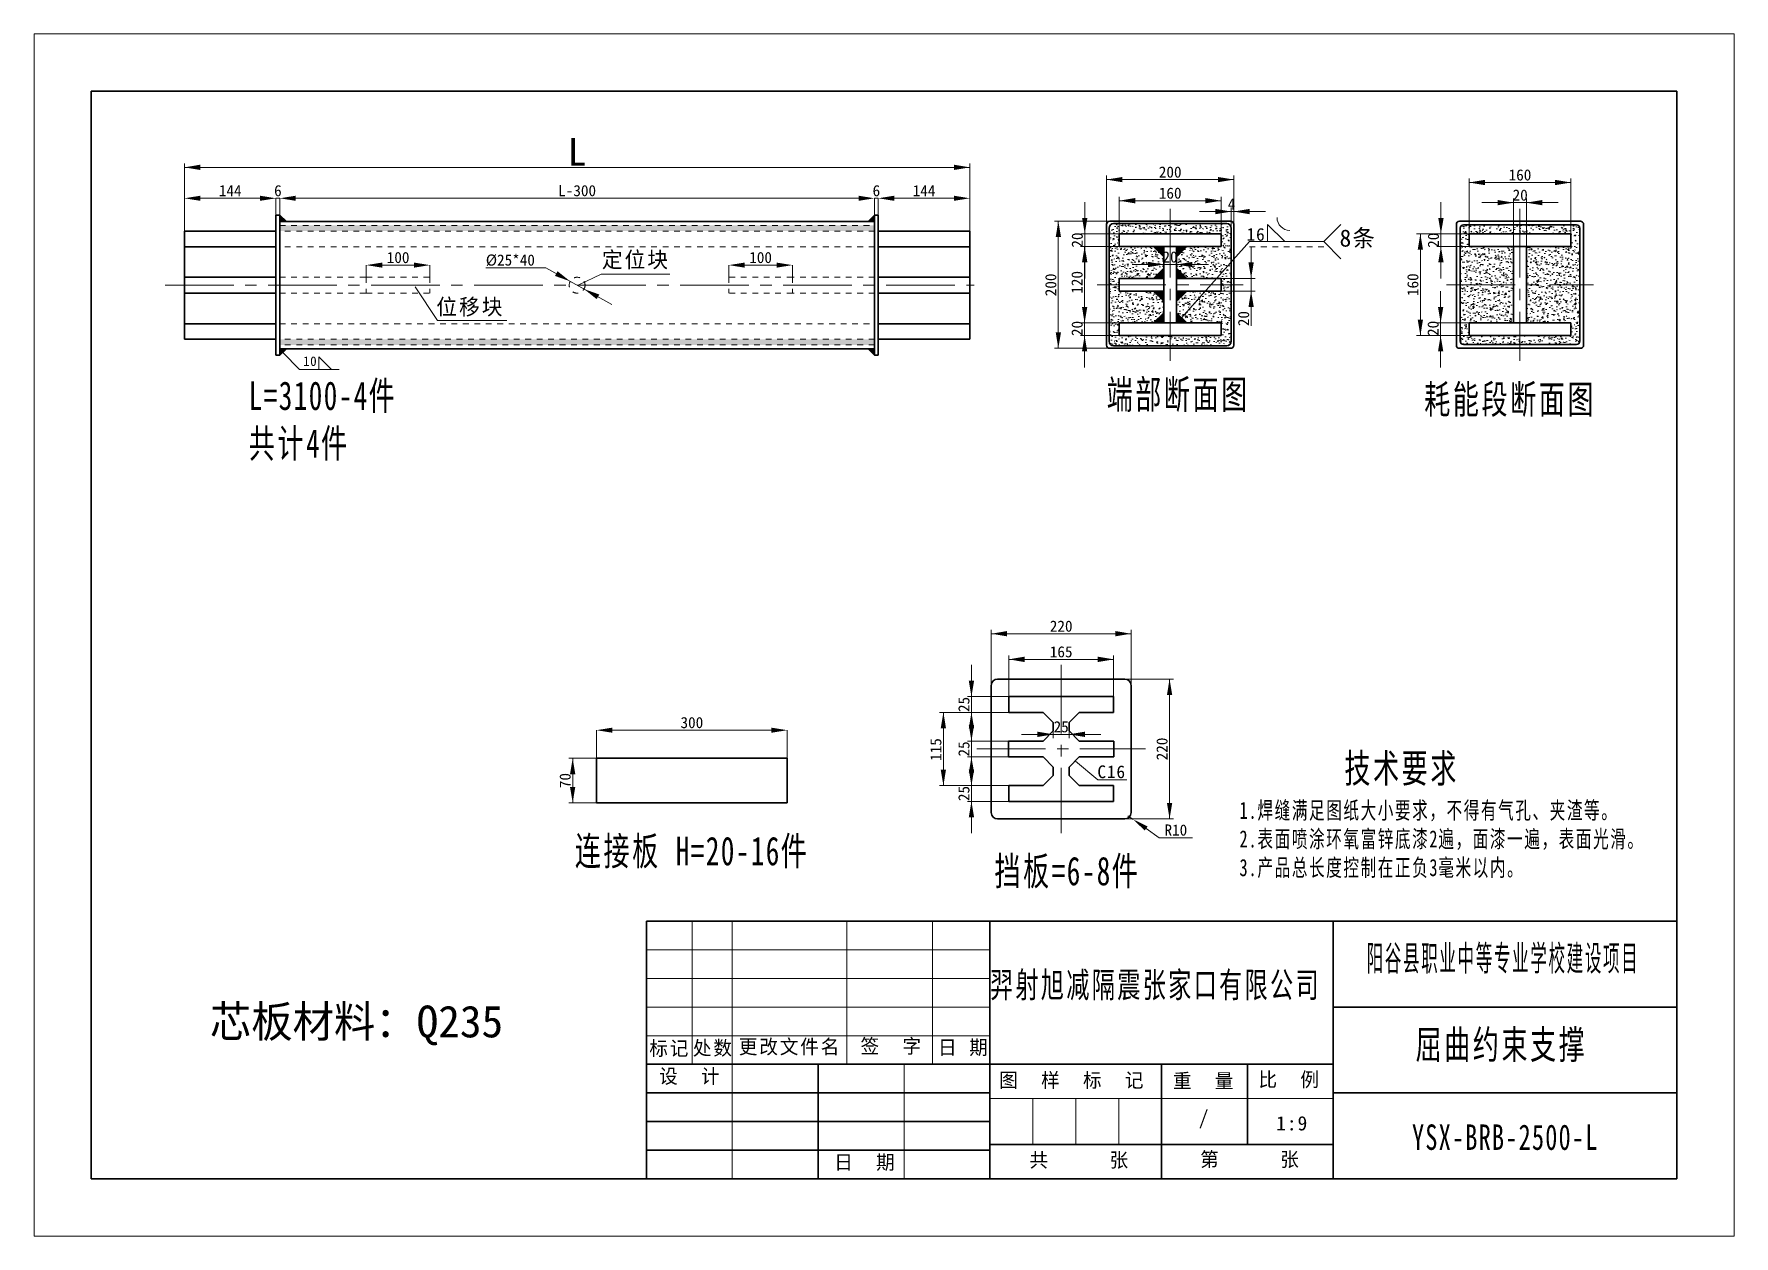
# Model space of a CAD drawing. Header units: millimetres. Extents: x -1336 to 1336, y -945 to 945.
import ezdxf

# ---------------------------------------------------------------- set-up
doc = ezdxf.new("R2010")
doc.units = ezdxf.units.MM
doc.linetypes.add('点画线', pattern=[162, 108, -18, 18, -18, 0, 0])
doc.linetypes.add('虚线', pattern=[18, 9, -9, 0, 0])
doc.layers.get('0').update_dxf_attribs({"lineweight": 18})
for name, color, linetype, lineweight in [('中心线层', 1, '点画线', 18), ('剖面线层', 4, 'Continuous', 18), ('尺寸线层', 3, 'Continuous', 18), ('粗实线层', 7, 'Continuous', 35), ('细实线层', 7, 'Continuous', 18), ('虚线层', 6, '虚线', 18)]:
    doc.layers.add(name, color=color, linetype=linetype, lineweight=lineweight)
doc.dimstyles.new('CUSTOM_DIMSTYLE', dxfattribs={"dimscale": 5, "dimtxt": 3.5, "dimasz": 5, "dimexe": 1.25, "dimexo": 0, "dimtad": 1, "dimdsep": 46, "dimtxsty": 'Standard', "dimcen": 2.5, "dimdle": 10, "dimclrd": 3, "dimadec": 3, "dimazin": 3, "dimtfac": 1, "dimtmove": 0, "dimatfit": 3, "dimfxl": 1, "dimtolj": 1, "dimarcsym": 0})
pattern_1 = [(50, (0, 0), (-18.21847, 1.5939), [1.905, -20.955]), (355, (0, 0), (6.78847, 18.20343), [1.524, -16.76406]), (100.4514, (1.518, -0.133), (-14.69412, -17.51178), [1.619, -17.80902]), (46.1842, (0, 5.08), (-27.1079, 4.20423), [2.8575, -31.4325]), (96.6356, (2.26, 4.73), (-23.7404, -24.7426), [2.4285, -26.71356]), (351.1842, (0, 5.08), (-15.1307, 30.7712), [2.286, -25.146]), (21, (2.54, 3.81), (4.42427, 17.74477), [1.905, -20.955]), (326, (2.54, 3.81), (14.76247, 12.63), [1.524, -16.764]), (71.4514, (3.803, 2.958), (-21.34164, -8.19228), [1.619, -17.809]), (37.5, (0, 0), (-8.24733, 1.89011), [0.01, -16.5608, 0.01, -17.018, 0.01, -16.8275]), (7.5, (0, 0), (-9.04715, 7.94728), [0.01, -9.7028, 0.01, -16.1798, 0.01, -6.4135]), (-32.5, (-5.664, 0), (-6.249507, 12.046574), [0.01, -6.35, 0.01, -19.812, 0.01, -26.289]), (-42.5, (-8.204, 0), (1.24194, 14.97816), [0.01, -8.255, 0.01, -13.1572, 0.01, -18.669])]
pattern_2 = [(50, (0, 0), (-18.2184, 1.5939), [1.905, -20.955]), (355, (0, 0), (6.7884, 18.2034), [1.524, -16.764]), (100.451, (1.518, -0.133), (-14.6941, -17.5118), [1.619, -17.809]), (46.184, (0, 5.08), (-27.108, 4.2042), [2.8575, -31.4325]), (96.636, (2.26, 4.73), (-23.7404, -24.7426), [2.4285, -26.7135]), (351.184, (0, 5.08), (-15.131, 30.771), [2.286, -25.146]), (21, (2.54, 3.81), (4.4243, 17.7448), [1.905, -20.955]), (326, (2.54, 3.81), (14.7625, 12.63), [1.524, -16.764]), (71.451, (3.803, 2.958), (-21.3417, -8.1923), [1.619, -17.809]), (37.5, (0, 0), (-8.24733, 1.8901), [0.0254, -16.5608, 0.0254, -17.018, 0.0254, -16.8275]), (7.5, (0, 0), (-9.04715, 7.9473), [0.0254, -9.7028, 0.0254, -16.1798, 0.0254, -6.4135]), (327.5, (-5.664, 0), (-6.24954, 12.0466), [0.0254, -6.35, 0.0254, -19.812, 0.0254, -26.289]), (317.5, (-8.204, 0), (1.242, 14.9782), [0.0254, -8.255, 0.0254, -13.1572, 0.0254, -18.669])]

msp = doc.modelspace()

# ---------------------------------------------------------------- texts
at = {"layer": '尺寸线层', "attachment_point": 1}
for s, insert, char_height, width in [('{\\W0.7;\\T1.1;       技术要求 \\P\\H0.6x;1.焊缝满足图纸大小要求，不得有气孔、夹渣等。\\P2.表面喷涂环氧富锌底漆2遍，面漆一遍，表面光滑。\\P3.产品总长度控制在正负3毫米以内。\\P\\H1.66667x;\\W1;\\T1; }', (558.9, -187.1), 45, 1853.859), ('芯板材料：Q235', (-1059.9, -582.7), 50, 546.382)]:
    msp.add_mtext(s, dxfattribs=dict(at, insert=insert, char_height=char_height, width=width))

# ---------------------------------------------------------------- blocks, each defined once
blk = doc.blocks.new('图框')
at = {"layer": '粗实线层'}
for p, q in [((90, 1800), (90, 90)), ((2583, 1800), (90, 1800)), ((2583, 90), (2583, 1800)), ((90, 90), (2583, 90))]:
    blk.add_line(p, q, dxfattribs=at)
at = {"layer": '细实线层'}
for p, q in [((0, 1890), (0, 0)), ((2673, 1890), (0, 1890)), ((2673, 0), (2673, 1890)), ((0, 0), (2673, 0))]:
    blk.add_line(p, q, dxfattribs=at)
blk = doc.blocks.new('*X4')
at = {"layer": '尺寸线层', "linetype": 'Continuous'}
for points in [[(0, 185.3), (25, 189.5), (25, 181.2)], [(1235, 185.3), (1210, 189.5), (1210, 181.2)]]:
    blk.add_hatch(color=3, dxfattribs=at).paths.add_polyline_path(points, flags=0)
at = {"layer": '尺寸线层', "color": 0, "linetype": 'Continuous'}
for p, q in [((0, 85), (0, 191.6)), ((1235, 85), (1235, 191.6))]:
    blk.add_line(p, q, dxfattribs=at)
at = {"layer": '尺寸线层', "color": 3, "linetype": 'Continuous'}
blk.add_line((0, 185.3), (1235, 185.3), dxfattribs=at)
at = {"layer": '尺寸线层', "color": 0, "insert": (617.5, 209.8), "char_height": 17.5, "width": 54.749, "attachment_point": 5}
blk.add_mtext('{\\H2.5x;L}', dxfattribs=at)
blk = doc.blocks.new('_CLOSEDFILLED')
at = {"linetype": 'ByBlock'}
blk.add_hatch(color=0, dxfattribs=at).paths.add_polyline_path([(-1, 0.16), (0, 0), (-1, -0.16)], flags=0)
blk = doc.blocks.new('*X5')
at = {"layer": '尺寸线层'}
for p, q in [((150, 110), (150, 136.694)), ((1085, 100), (1085, 136.694))]:
    blk.add_line(p, q, dxfattribs=at)
at = {"layer": '尺寸线层', "color": 3, "lineweight": 0}
blk.add_line((175, 136.694), (1060, 136.694), dxfattribs=at)
at = {"layer": '尺寸线层', "color": 3, "xscale": 25, "yscale": 25, "rotation": 180}
blk.add_blockref('_CLOSEDFILLED', (150, 136.694), dxfattribs=at)
at = {"layer": '尺寸线层', "color": 3, "xscale": 25, "yscale": 25}
blk.add_blockref('_CLOSEDFILLED', (1085, 136.694), dxfattribs=at)
at = {"layer": '尺寸线层', "insert": (617.5, 148.569), "char_height": 17.5, "width": 121.03352, "attachment_point": 5}
blk.add_mtext('L-300', dxfattribs=at)
blk = doc.blocks.new('*X7')
at = {"layer": '尺寸线层'}
for p, q in [((1091, 110), (1091, 136.694)), ((1235, 85), (1235, 136.694))]:
    blk.add_line(p, q, dxfattribs=at)
at = {"layer": '尺寸线层', "color": 3, "lineweight": 0}
blk.add_line((1116, 136.694), (1210, 136.694), dxfattribs=at)
at = {"layer": '尺寸线层', "color": 3, "xscale": 25, "yscale": 25, "rotation": 180}
blk.add_blockref('_CLOSEDFILLED', (1091, 136.694), dxfattribs=at)
at = {"layer": '尺寸线层', "color": 3, "xscale": 25, "yscale": 25}
blk.add_blockref('_CLOSEDFILLED', (1235, 136.694), dxfattribs=at)
at = {"layer": '尺寸线层', "insert": (1163, 148.569), "char_height": 17.5, "width": 67.65363, "attachment_point": 5}
blk.add_mtext('144', dxfattribs=at)
blk = doc.blocks.new('*X8')
at = {"layer": '尺寸线层'}
for p, q in [((286, 12.5), (286, 31.597)), ((386, 12.5), (386, 31.597))]:
    blk.add_line(p, q, dxfattribs=at)
at = {"layer": '尺寸线层', "color": 3, "lineweight": 0}
blk.add_line((311, 31.597), (361, 31.597), dxfattribs=at)
at = {"layer": '尺寸线层', "color": 3, "xscale": 25, "yscale": 25, "rotation": 180}
blk.add_blockref('_CLOSEDFILLED', (286, 31.597), dxfattribs=at)
at = {"layer": '尺寸线层', "color": 3, "xscale": 25, "yscale": 25}
blk.add_blockref('_CLOSEDFILLED', (386, 31.597), dxfattribs=at)
at = {"layer": '尺寸线层', "insert": (336, 43.472), "char_height": 17.5, "width": 66.87151, "attachment_point": 5}
blk.add_mtext('100', dxfattribs=at)
blk = doc.blocks.new('*X9')
at = {"layer": '尺寸线层'}
for p, q in [((856, 12.5), (856, 31.597)), ((956, 12.5), (956, 31.597))]:
    blk.add_line(p, q, dxfattribs=at)
at = {"layer": '尺寸线层', "color": 3, "lineweight": 0}
blk.add_line((881, 31.597), (931, 31.597), dxfattribs=at)
at = {"layer": '尺寸线层', "color": 3, "xscale": 25, "yscale": 25, "rotation": 180}
blk.add_blockref('_CLOSEDFILLED', (856, 31.597), dxfattribs=at)
at = {"layer": '尺寸线层', "color": 3, "xscale": 25, "yscale": 25}
blk.add_blockref('_CLOSEDFILLED', (956, 31.597), dxfattribs=at)
at = {"layer": '尺寸线层', "insert": (906, 43.472), "char_height": 17.5, "width": 66.87151, "attachment_point": 5}
blk.add_mtext('100', dxfattribs=at)
blk = doc.blocks.new('*X10')
at = {"layer": '尺寸线层', "color": 3, "lineweight": 0}
for p, q in [((119, 136.694), (94, 136.694)), ((144, 136.694), (150, 136.694)), ((175, 136.694), (200, 136.694))]:
    blk.add_line(p, q, dxfattribs=at)
at = {"layer": '尺寸线层'}
for p, q in [((144, 110), (144, 136.694)), ((150, 110.194), (150, 136.694))]:
    blk.add_line(p, q, dxfattribs=at)
at = {"layer": '尺寸线层', "color": 3, "xscale": 25, "yscale": 25}
blk.add_blockref('_CLOSEDFILLED', (144, 136.694), dxfattribs=at)
at = {"layer": '尺寸线层', "color": 3, "xscale": 25, "yscale": 25, "rotation": 180}
blk.add_blockref('_CLOSEDFILLED', (150, 136.694), dxfattribs=at)
at = {"layer": '尺寸线层', "insert": (147, 148.569), "char_height": 17.5, "width": 20.13966, "attachment_point": 5}
blk.add_mtext('6', dxfattribs=at)
blk = doc.blocks.new('*X11')
at = {"layer": '尺寸线层', "color": 3, "lineweight": 0}
for p, q in [((1060, 136.694), (1035, 136.694)), ((1085, 136.694), (1091, 136.694)), ((1116, 136.694), (1141, 136.694))]:
    blk.add_line(p, q, dxfattribs=at)
at = {"layer": '尺寸线层'}
for p, q in [((1085, 110), (1085, 136.694)), ((1091, 110), (1091, 136.694))]:
    blk.add_line(p, q, dxfattribs=at)
at = {"layer": '尺寸线层', "color": 3, "xscale": 25, "yscale": 25}
blk.add_blockref('_CLOSEDFILLED', (1085, 136.694), dxfattribs=at)
at = {"layer": '尺寸线层', "color": 3, "xscale": 25, "yscale": 25, "rotation": 180}
blk.add_blockref('_CLOSEDFILLED', (1091, 136.694), dxfattribs=at)
at = {"layer": '尺寸线层', "insert": (1088, 148.569), "char_height": 17.5, "width": 20.13966, "attachment_point": 5}
blk.add_mtext('6', dxfattribs=at)
blk = doc.blocks.new('*X12')
at = {"layer": '尺寸线层'}
for p, q in [((0, 85), (0, 136.694)), ((144, 85), (144, 136.694))]:
    blk.add_line(p, q, dxfattribs=at)
at = {"layer": '尺寸线层', "color": 3, "lineweight": 0}
blk.add_line((25, 136.694), (119, 136.694), dxfattribs=at)
at = {"layer": '尺寸线层', "color": 3, "xscale": 25, "yscale": 25, "rotation": 180}
blk.add_blockref('_CLOSEDFILLED', (0, 136.694), dxfattribs=at)
at = {"layer": '尺寸线层', "color": 3, "xscale": 25, "yscale": 25}
blk.add_blockref('_CLOSEDFILLED', (144, 136.694), dxfattribs=at)
at = {"layer": '尺寸线层', "insert": (72, 148.569), "char_height": 17.5, "width": 67.65363, "attachment_point": 5}
blk.add_mtext('144', dxfattribs=at)
blk = doc.blocks.new('*X13')
at = {"layer": '尺寸线层', "linetype": 'Continuous'}
for points in [[(606.6, 6.1), (586.8, 21.9), (582.7, 14.6)], [(628.4, -6.1), (652.3, -14.6), (648.2, -21.9)]]:
    blk.add_hatch(color=3, dxfattribs=at).paths.add_polyline_path(points, flags=0)
at = {"layer": '尺寸线层', "color": 3, "linetype": 'Continuous'}
for q in [(474.2, 27.4), (672.1, -30.4)]:
    blk.add_line((568.3, 27.4), q, dxfattribs=at)
at = {"layer": '尺寸线层', "color": 0, "insert": (512.5, 39.2), "char_height": 17.5, "width": 153.296, "attachment_point": 5}
blk.add_mtext('%%C25*40', dxfattribs=at)
blk = doc.blocks.new('*X14')
at = {"layer": '尺寸线层', "color": 0, "linetype": 'Continuous', "lineweight": -2}
for p, q in [((0, 0), (26, -26.8)), ((26, -26.8), (88.5, -26.8))]:
    blk.add_line(p, q, dxfattribs=at)
at = {"layer": '尺寸线层', "color": 0, "linetype": 'Continuous'}
for p, q in [((56.1, -26.8), (56.1, -6.6)), ((76.3, -26.8), (56.1, -6.6)), ((56.1, -26.8), (83.1, -26.8))]:
    blk.add_line(p, q, dxfattribs=at)
at = {"layer": '尺寸线层', "color": 0, "insert": (31.5, -6.1), "char_height": 15, "width": 68.42, "attachment_point": 1}
blk.add_mtext('{\\T1.1;10}', dxfattribs=at)
blk = doc.blocks.new('*X15')
at = {"layer": '尺寸线层', "color": 0, "linetype": 'Continuous'}
blk.add_line((0, 0), (35.285, -52.806), dxfattribs=at)
at = {"layer": '尺寸线层', "color": 0}
for p, q in [((35.285, -52.806), (37.5, -52.806)), ((37.5, -52.806), (144.053, -52.806)), ((37.5, -52.806), (37.5, -52.806))]:
    blk.add_line(p, q, dxfattribs=at)
at = {"layer": '尺寸线层', "color": 0, "insert": (33.209, -18.669), "char_height": 25, "width": 216.08939, "attachment_point": 1}
blk.add_mtext('{\\T1.1;位移块}', dxfattribs=at)
blk = doc.blocks.new('*X16')
at = {"layer": '尺寸线层', "color": 0, "linetype": 'Continuous'}
blk.add_line((0, 0), (35.285, 17.069), dxfattribs=at)
at = {"layer": '尺寸线层', "color": 0}
for p, q in [((35.285, 17.069), (37.5, 17.069)), ((37.5, 17.069), (143.349, 17.069)), ((37.5, 17.069), (37.5, 17.069))]:
    blk.add_line(p, q, dxfattribs=at)
at = {"layer": '尺寸线层', "color": 0, "insert": (36.379, 52.176), "char_height": 25, "width": 214.41341, "attachment_point": 1}
blk.add_mtext('{\\T1.1;定位块}', dxfattribs=at)
blk = doc.blocks.new('*X18')
at = {"layer": '尺寸线层', "linetype": 'Continuous'}
for points in [[(96, 115), (71, 119.2), (71, 110.8)], [(100, 115), (125, 119.2), (125, 110.8)]]:
    blk.add_hatch(color=3, dxfattribs=at).paths.add_polyline_path(points, flags=0)
at = {"layer": '尺寸线层', "color": 3, "linetype": 'Continuous'}
blk.add_line((46, 115), (150, 115), dxfattribs=at)
at = {"layer": '尺寸线层', "color": 0, "linetype": 'Continuous'}
for p, q in [((96, -61.8), (96, 121.3)), ((100, -61.8), (100, 121.3))]:
    blk.add_line(p, q, dxfattribs=at)
at = {"layer": '尺寸线层', "color": 0, "insert": (96.5, 126.8), "char_height": 17.5, "width": 35, "attachment_point": 5}
blk.add_mtext('4', dxfattribs=at)
blk = doc.blocks.new('*X19')
at = {"layer": '尺寸线层', "linetype": 'Continuous'}
for points in [[(-10, 31.7), (-35, 35.9), (-35, 27.6)], [(10, 31.7), (35, 35.9), (35, 27.6)]]:
    blk.add_hatch(color=3, dxfattribs=at).paths.add_polyline_path(points, flags=0)
at = {"layer": '尺寸线层', "color": 3, "linetype": 'Continuous'}
blk.add_line((-60, 31.7), (60, 31.7), dxfattribs=at)
at = {"layer": '尺寸线层', "color": 0, "linetype": 'Continuous'}
for p, q in [((-10, 34.1), (-10, 25.5)), ((10, 33.7), (10, 25.5))]:
    blk.add_line(p, q, dxfattribs=at)
at = {"layer": '尺寸线层', "color": 0, "insert": (-0.2, 43.5), "char_height": 17.5, "width": 44.972, "attachment_point": 5}
blk.add_mtext('20', dxfattribs=at)
blk = doc.blocks.new('*X20')
at = {"layer": '尺寸线层', "linetype": 'Continuous'}
for points in [[(-80, 132.1), (-55, 136.3), (-55, 127.9)], [(80, 132.1), (55, 136.3), (55, 127.9)]]:
    blk.add_hatch(color=3, dxfattribs=at).paths.add_polyline_path(points, flags=0)
at = {"layer": '尺寸线层', "color": 0, "linetype": 'Continuous'}
for p, q in [((-80, 80), (-80, 138.4)), ((80, 80), (80, 138.4))]:
    blk.add_line(p, q, dxfattribs=at)
at = {"layer": '尺寸线层', "color": 3, "linetype": 'Continuous'}
blk.add_line((-80, 132.1), (80, 132.1), dxfattribs=at)
at = {"layer": '尺寸线层', "color": 0, "insert": (0, 143.9), "char_height": 17.5, "width": 66.872, "attachment_point": 5}
blk.add_mtext('160', dxfattribs=at)
blk = doc.blocks.new('*X21')
at = {"layer": '尺寸线层', "linetype": 'Continuous'}
for points in [[(-134.4, 80), (-130.2, 105), (-138.5, 105)], [(-134.4, 60), (-130.2, 35), (-138.5, 35)]]:
    blk.add_hatch(color=3, dxfattribs=at).paths.add_polyline_path(points, flags=0)
at = {"layer": '尺寸线层', "color": 3, "linetype": 'Continuous'}
blk.add_line((-134.4, 130), (-134.4, 10), dxfattribs=at)
at = {"layer": '尺寸线层', "color": 0, "linetype": 'Continuous'}
for p, q in [((-80, 80), (-140.6, 80)), ((-80, 60), (-140.6, 60))]:
    blk.add_line(p, q, dxfattribs=at)
at = {"layer": '尺寸线层', "color": 0, "insert": (-146.1, 70.2), "char_height": 17.5, "width": 44.972, "attachment_point": 5, "rotation": 90}
blk.add_mtext('20', dxfattribs=at)
blk = doc.blocks.new('*X22')
at = {"layer": '尺寸线层', "linetype": 'Continuous'}
for points in [[(-134.5, 60), (-130.4, 35), (-138.7, 35)], [(-134.5, -60), (-130.4, -35), (-138.7, -35)]]:
    blk.add_hatch(color=3, dxfattribs=at).paths.add_polyline_path(points, flags=0)
at = {"layer": '尺寸线层', "color": 0, "linetype": 'Continuous'}
for p, q in [((-80, 60), (-140.8, 60)), ((-80, -60), (-140.8, -60))]:
    blk.add_line(p, q, dxfattribs=at)
at = {"layer": '尺寸线层', "color": 3, "linetype": 'Continuous'}
blk.add_line((-134.5, 60), (-134.5, -60), dxfattribs=at)
at = {"layer": '尺寸线层', "color": 0, "insert": (-146.4, 3.7), "char_height": 17.5, "width": 66.872, "attachment_point": 5, "rotation": 90}
blk.add_mtext('120', dxfattribs=at)
blk = doc.blocks.new('*X23')
at = {"layer": '尺寸线层', "linetype": 'Continuous'}
for points in [[(-134.6, -60), (-130.4, -35), (-138.7, -35)], [(-134.6, -80), (-130.4, -105), (-138.7, -105)]]:
    blk.add_hatch(color=3, dxfattribs=at).paths.add_polyline_path(points, flags=0)
at = {"layer": '尺寸线层', "color": 3, "linetype": 'Continuous'}
blk.add_line((-134.6, -10), (-134.6, -130), dxfattribs=at)
at = {"layer": '尺寸线层', "color": 0, "linetype": 'Continuous'}
for p, q in [((-80, -60), (-140.8, -60)), ((-80, -80), (-140.8, -80))]:
    blk.add_line(p, q, dxfattribs=at)
at = {"layer": '尺寸线层', "color": 0, "insert": (-146.3, -68.8), "char_height": 17.5, "width": 44.972, "attachment_point": 5, "rotation": 90}
blk.add_mtext('20', dxfattribs=at)
blk = doc.blocks.new('*X24')
at = {"layer": '尺寸线层', "linetype": 'Continuous'}
for points in [[(127.2, 10), (131.4, 35), (123.1, 35)], [(127.2, -10), (131.4, -35), (123.1, -35)]]:
    blk.add_hatch(color=3, dxfattribs=at).paths.add_polyline_path(points, flags=0)
at = {"layer": '尺寸线层', "color": 3, "linetype": 'Continuous'}
blk.add_line((127.2, 60), (127.2, -64.6), dxfattribs=at)
at = {"layer": '尺寸线层', "color": 0, "linetype": 'Continuous'}
for p, q in [((80, 10), (133.5, 10)), ((80, -10), (133.5, -10))]:
    blk.add_line(p, q, dxfattribs=at)
at = {"layer": '尺寸线层', "color": 0, "insert": (115.5, -53.3), "char_height": 17.5, "width": 44.972, "attachment_point": 5, "rotation": 90}
blk.add_mtext('20', dxfattribs=at)
blk = doc.blocks.new('*X25')
at = {"layer": '尺寸线层', "linetype": 'Continuous'}
for points in [[(-175.9, 100), (-171.7, 75), (-180, 75)], [(-175.9, -100), (-171.7, -75), (-180, -75)]]:
    blk.add_hatch(color=3, dxfattribs=at).paths.add_polyline_path(points, flags=0)
at = {"layer": '尺寸线层', "color": 0, "linetype": 'Continuous'}
for p, q in [((-95, 100), (-182.1, 100)), ((-95, -100), (-182.1, -100))]:
    blk.add_line(p, q, dxfattribs=at)
at = {"layer": '尺寸线层', "color": 3, "linetype": 'Continuous'}
blk.add_line((-175.9, 100), (-175.9, -100), dxfattribs=at)
at = {"layer": '尺寸线层', "color": 0, "insert": (-187.7, -0.3), "char_height": 17.5, "width": 70, "attachment_point": 5, "rotation": 90}
blk.add_mtext('200', dxfattribs=at)
blk = doc.blocks.new('*X26')
at = {"layer": '尺寸线层', "linetype": 'Continuous'}
for points in [[(-100, 165.3), (-75, 169.4), (-75, 161.1)], [(100, 165.3), (75, 169.4), (75, 161.1)]]:
    blk.add_hatch(color=3, dxfattribs=at).paths.add_polyline_path(points, flags=0)
at = {"layer": '尺寸线层', "color": 0, "linetype": 'Continuous'}
for p, q in [((-100, 95), (-100, 171.5)), ((100, 95), (100, 171.5))]:
    blk.add_line(p, q, dxfattribs=at)
at = {"layer": '尺寸线层', "color": 3, "linetype": 'Continuous'}
blk.add_line((-100, 165.3), (100, 165.3), dxfattribs=at)
at = {"layer": '尺寸线层', "color": 0, "insert": (0, 177), "char_height": 17.5, "width": 70, "attachment_point": 5}
blk.add_mtext('200', dxfattribs=at)
blk = doc.blocks.new('*X27')
at = {"layer": '尺寸线层', "color": 0, "linetype": 'Continuous'}
for p, q in [((135.122, 119.778), (135.122, 146.778)), ((162.122, 119.778), (135.122, 146.778)), ((223.465, 119.778), (250.465, 146.778)), ((135.122, 119.778), (162.122, 119.778)), ((223.465, 119.778), (250.465, 92.778))]:
    blk.add_line(p, q, dxfattribs=at)
at = {"layer": '尺寸线层', "color": 0, "linetype": 'Continuous', "lineweight": -2}
for p, q in [((0, 0), (106.772, 119.778)), ((106.772, 119.778), (223.465, 119.778))]:
    blk.add_line(p, q, dxfattribs=at)
at = {"layer": '尺寸线层', "color": 0, "linetype": '虚线'}
blk.add_line((106.772, 111.678), (223.465, 111.678), dxfattribs=at)
at = {"layer": '尺寸线层', "color": 0, "linetype": 'Continuous'}
blk.add_arc((170.222, 157.578), 20.25, 180, 270, dxfattribs=at)
at = {"layer": '尺寸线层', "color": 0, "attachment_point": 1}
for s, insert, char_height, width in [('{\\T1.1; }', (175.399, 142.176), 20, 85.27374), ('{\\T1.1;8条}', (248.327, 138.869), 27, 113.06816)]:
    blk.add_mtext(s, dxfattribs=dict(at, insert=insert, char_height=char_height, width=width))
blk = doc.blocks.new('*X29')
at = {"layer": '尺寸线层', "linetype": 'Continuous'}
for points in [[(-124.3, 80), (-128.5, 105), (-120.1, 105)], [(-124.3, 60), (-128.5, 35), (-120.1, 35)]]:
    blk.add_hatch(color=3, dxfattribs=at).paths.add_polyline_path(points, flags=0)
at = {"layer": '尺寸线层', "color": 3, "linetype": 'Continuous'}
blk.add_line((-124.3, 10), (-124.3, 130), dxfattribs=at)
at = {"layer": '尺寸线层', "color": 0, "linetype": 'Continuous'}
for p, q in [((-80, 80), (-130.6, 80)), ((-80, 60), (-130.6, 60))]:
    blk.add_line(p, q, dxfattribs=at)
at = {"layer": '尺寸线层', "color": 0, "insert": (-136.1, 69.9), "char_height": 17.5, "width": 44.972, "attachment_point": 5, "rotation": 90}
blk.add_mtext('20', dxfattribs=at)
blk = doc.blocks.new('*X30')
at = {"layer": '尺寸线层', "linetype": 'Continuous'}
for points in [[(-124.8, -60), (-128.9, -35), (-120.6, -35)], [(-124.8, -80), (-128.9, -105), (-120.6, -105)]]:
    blk.add_hatch(color=3, dxfattribs=at).paths.add_polyline_path(points, flags=0)
at = {"layer": '尺寸线层', "color": 3, "linetype": 'Continuous'}
blk.add_line((-124.8, -130), (-124.8, -10), dxfattribs=at)
at = {"layer": '尺寸线层', "color": 0, "linetype": 'Continuous'}
for p, q in [((-80, -60), (-131, -60)), ((-80, -80), (-131, -80))]:
    blk.add_line(p, q, dxfattribs=at)
at = {"layer": '尺寸线层', "color": 0, "insert": (-136.6, -68.7), "char_height": 17.5, "width": 44.972, "attachment_point": 5, "rotation": 90}
blk.add_mtext('20', dxfattribs=at)
blk = doc.blocks.new('*X31')
at = {"layer": '尺寸线层', "linetype": 'Continuous'}
for points in [[(-10, 129), (-35, 133.2), (-35, 124.9)], [(10, 129), (35, 133.2), (35, 124.9)]]:
    blk.add_hatch(color=3, dxfattribs=at).paths.add_polyline_path(points, flags=0)
at = {"layer": '尺寸线层', "color": 0, "linetype": 'Continuous'}
for p, q in [((-10, 60), (-10, 135.3)), ((10, 60), (10, 135.3))]:
    blk.add_line(p, q, dxfattribs=at)
at = {"layer": '尺寸线层', "color": 3, "linetype": 'Continuous'}
blk.add_line((-60, 129), (60, 129), dxfattribs=at)
at = {"layer": '尺寸线层', "color": 0, "insert": (0.3, 140.8), "char_height": 17.5, "width": 44.972, "attachment_point": 5}
blk.add_mtext('20', dxfattribs=at)
blk = doc.blocks.new('*X32')
at = {"layer": '尺寸线层', "linetype": 'Continuous'}
for points in [[(-156.6, 80), (-160.8, 55), (-152.5, 55)], [(-156.6, -80), (-160.8, -55), (-152.5, -55)]]:
    blk.add_hatch(color=3, dxfattribs=at).paths.add_polyline_path(points, flags=0)
at = {"layer": '尺寸线层', "color": 0, "linetype": 'Continuous'}
for p, q in [((-80, 80), (-162.9, 80)), ((-80, -80), (-162.9, -80))]:
    blk.add_line(p, q, dxfattribs=at)
at = {"layer": '尺寸线层', "color": 3, "linetype": 'Continuous'}
blk.add_line((-156.6, -80), (-156.6, 80), dxfattribs=at)
at = {"layer": '尺寸线层', "color": 0, "insert": (-168.4, 0), "char_height": 17.5, "width": 66.872, "attachment_point": 5, "rotation": 90}
blk.add_mtext('160', dxfattribs=at)
blk = doc.blocks.new('*X33')
at = {"layer": '尺寸线层', "linetype": 'Continuous'}
for points in [[(-80, 160.7), (-55, 164.9), (-55, 156.5)], [(80, 160.7), (55, 164.9), (55, 156.5)]]:
    blk.add_hatch(color=3, dxfattribs=at).paths.add_polyline_path(points, flags=0)
at = {"layer": '尺寸线层', "color": 0, "linetype": 'Continuous'}
for p, q in [((-80, 80), (-80, 167)), ((80, 80), (80, 167))]:
    blk.add_line(p, q, dxfattribs=at)
at = {"layer": '尺寸线层', "color": 3, "linetype": 'Continuous'}
blk.add_line((-80, 160.7), (80, 160.7), dxfattribs=at)
at = {"layer": '尺寸线层', "color": 0, "insert": (0, 172.5), "char_height": 17.5, "width": 66.872, "attachment_point": 5}
blk.add_mtext('160', dxfattribs=at)
blk = doc.blocks.new('*X35')
at = {"layer": '尺寸线层'}
for p, q in [((0, 70), (0, 114.214)), ((300, 70), (300, 114.214))]:
    blk.add_line(p, q, dxfattribs=at)
at = {"layer": '尺寸线层', "color": 3, "lineweight": 0}
blk.add_line((25, 114.214), (275, 114.214), dxfattribs=at)
at = {"layer": '尺寸线层', "color": 3, "xscale": 25, "yscale": 25, "rotation": 180}
blk.add_blockref('_CLOSEDFILLED', (0, 114.214), dxfattribs=at)
at = {"layer": '尺寸线层', "color": 3, "xscale": 25, "yscale": 25}
blk.add_blockref('_CLOSEDFILLED', (300, 114.214), dxfattribs=at)
at = {"layer": '尺寸线层', "insert": (150, 126.089), "char_height": 17.5, "width": 69.60894, "attachment_point": 5}
blk.add_mtext('300', dxfattribs=at)
blk = doc.blocks.new('*X36')
at = {"layer": '尺寸线层', "linetype": 'Continuous'}
for points in [[(-37.4, 70), (-41.6, 45), (-33.3, 45)], [(-37.4, 0), (-41.6, 25), (-33.3, 25)]]:
    blk.add_hatch(color=3, dxfattribs=at).paths.add_polyline_path(points, flags=0)
at = {"layer": '尺寸线层', "color": 0, "linetype": 'Continuous'}
for p, q in [((0, 70), (-43.7, 70)), ((0, 0), (-43.7, 0))]:
    blk.add_line(p, q, dxfattribs=at)
at = {"layer": '尺寸线层', "color": 3, "linetype": 'Continuous'}
blk.add_line((-37.4, 0), (-37.4, 70), dxfattribs=at)
at = {"layer": '尺寸线层', "color": 0, "insert": (-49.2, 35), "char_height": 17.5, "width": 44.385, "attachment_point": 5, "rotation": 90}
blk.add_mtext('70', dxfattribs=at)
blk = doc.blocks.new('*X38')
at = {"layer": '尺寸线层', "linetype": 'Continuous'}
for points in [[(170.4, 110), (166.3, 85), (174.6, 85)], [(170.4, -110), (166.3, -85), (174.6, -85)]]:
    blk.add_hatch(color=3, dxfattribs=at).paths.add_polyline_path(points, flags=0)
at = {"layer": '尺寸线层', "color": 0, "linetype": 'Continuous'}
for p, q in [((100, 110), (176.7, 110)), ((100, -110), (176.7, -110))]:
    blk.add_line(p, q, dxfattribs=at)
at = {"layer": '尺寸线层', "color": 3, "linetype": 'Continuous'}
blk.add_line((170.4, -110), (170.4, 110), dxfattribs=at)
at = {"layer": '尺寸线层', "color": 0, "insert": (158.6, 0), "char_height": 17.5, "width": 70, "attachment_point": 5, "rotation": 90}
blk.add_mtext('220', dxfattribs=at)
blk = doc.blocks.new('*X39')
at = {"layer": '尺寸线层', "color": 3, "lineweight": 0}
for p, q in [((105, -105), (113.2, -110.7)), ((133.6, -125.1), (154.1, -139.5)), ((154.1, -139.5), (206.6, -139.5))]:
    blk.add_line(p, q, dxfattribs=at)
at = {"layer": '尺寸线层', "color": 3, "xscale": 25, "yscale": 25, "rotation": 144.901}
blk.add_blockref('_CLOSEDFILLED', (113.2, -110.7), dxfattribs=at)
at = {"layer": '尺寸线层', "insert": (180.3, -127.6), "char_height": 17.5, "width": 70.978, "attachment_point": 5}
blk.add_mtext('R10', dxfattribs=at)
blk = doc.blocks.new('*X40')
at = {"layer": '尺寸线层', "linetype": 'Continuous'}
for points in [[(-110, 181.2), (-85, 185.4), (-85, 177.1)], [(110, 181.2), (85, 185.4), (85, 177.1)]]:
    blk.add_hatch(color=3, dxfattribs=at).paths.add_polyline_path(points, flags=0)
at = {"layer": '尺寸线层', "color": 0, "linetype": 'Continuous'}
for p, q in [((-110, 100), (-110, 187.5)), ((110, 100), (110, 187.5))]:
    blk.add_line(p, q, dxfattribs=at)
at = {"layer": '尺寸线层', "color": 3, "linetype": 'Continuous'}
blk.add_line((-110, 181.2), (110, 181.2), dxfattribs=at)
at = {"layer": '尺寸线层', "color": 0, "insert": (0, 193), "char_height": 17.5, "width": 70, "attachment_point": 5}
blk.add_mtext('220', dxfattribs=at)
blk = doc.blocks.new('*X41')
at = {"layer": '尺寸线层', "linetype": 'Continuous'}
for points in [[(-82.5, 140.9), (-57.5, 145.1), (-57.5, 136.7)], [(82.5, 140.9), (57.5, 145.1), (57.5, 136.7)]]:
    blk.add_hatch(color=3, dxfattribs=at).paths.add_polyline_path(points, flags=0)
at = {"layer": '尺寸线层', "color": 0, "linetype": 'Continuous'}
for p, q in [((-82.5, 82.5), (-82.5, 147.2)), ((82.5, 82.5), (82.5, 147.2))]:
    blk.add_line(p, q, dxfattribs=at)
at = {"layer": '尺寸线层', "color": 3, "linetype": 'Continuous'}
blk.add_line((-82.5, 140.9), (82.5, 140.9), dxfattribs=at)
at = {"layer": '尺寸线层', "color": 0, "insert": (0, 152.7), "char_height": 17.5, "width": 66.285, "attachment_point": 5}
blk.add_mtext('165', dxfattribs=at)
blk = doc.blocks.new('*X42')
at = {"layer": '尺寸线层', "linetype": 'Continuous'}
for points in [[(-141.1, 82.5), (-145.3, 107.5), (-136.9, 107.5)], [(-141.1, 57.5), (-145.3, 32.5), (-136.9, 32.5)]]:
    blk.add_hatch(color=3, dxfattribs=at).paths.add_polyline_path(points, flags=0)
at = {"layer": '尺寸线层', "color": 3, "linetype": 'Continuous'}
blk.add_line((-141.1, 7.5), (-141.1, 132.5), dxfattribs=at)
at = {"layer": '尺寸线层', "color": 0, "linetype": 'Continuous'}
for p, q in [((-82.5, 82.5), (-147.3, 82.5)), ((-82.5, 57.5), (-147.3, 57.5))]:
    blk.add_line(p, q, dxfattribs=at)
at = {"layer": '尺寸线层', "color": 0, "insert": (-152.9, 70), "char_height": 17.5, "width": 44.385, "attachment_point": 5, "rotation": 90}
blk.add_mtext('25', dxfattribs=at)
blk = doc.blocks.new('*X43')
at = {"layer": '尺寸线层', "linetype": 'Continuous'}
for points in [[(-141.1, -57.5), (-145.3, -32.5), (-136.9, -32.5)], [(-141.1, -82.5), (-145.3, -107.5), (-136.9, -107.5)]]:
    blk.add_hatch(color=3, dxfattribs=at).paths.add_polyline_path(points, flags=0)
at = {"layer": '尺寸线层', "color": 3, "linetype": 'Continuous'}
blk.add_line((-141.1, -132.5), (-141.1, -7.5), dxfattribs=at)
at = {"layer": '尺寸线层', "color": 0, "linetype": 'Continuous'}
for p, q in [((-82.5, -57.5), (-147.3, -57.5)), ((-82.5, -82.5), (-147.3, -82.5))]:
    blk.add_line(p, q, dxfattribs=at)
at = {"layer": '尺寸线层', "color": 0, "insert": (-152.9, -70), "char_height": 17.5, "width": 44.385, "attachment_point": 5, "rotation": 90}
blk.add_mtext('25', dxfattribs=at)
blk = doc.blocks.new('*X44')
at = {"layer": '尺寸线层', "linetype": 'Continuous'}
for points in [[(-12.5, 23), (-37.5, 27.2), (-37.5, 18.8)], [(12.5, 23), (37.5, 27.2), (37.5, 18.8)]]:
    blk.add_hatch(color=3, dxfattribs=at).paths.add_polyline_path(points, flags=0)
at = {"layer": '尺寸线层', "color": 0, "linetype": 'Continuous'}
for p, q in [((-12.5, 35), (-12.5, 16.8)), ((12.5, 34.4), (12.5, 16.8))]:
    blk.add_line(p, q, dxfattribs=at)
at = {"layer": '尺寸线层', "color": 3, "linetype": 'Continuous'}
blk.add_line((-62.5, 23), (62.5, 23), dxfattribs=at)
at = {"layer": '尺寸线层', "color": 0, "insert": (0, 34.8), "char_height": 17.5, "width": 44.385, "attachment_point": 5}
blk.add_mtext('25', dxfattribs=at)
blk = doc.blocks.new('*X45')
at = {"layer": '尺寸线层', "linetype": 'Continuous'}
for points in [[(-141.1, 12.5), (-145.3, 37.5), (-136.9, 37.5)], [(-141.1, -12.5), (-145.3, -37.5), (-136.9, -37.5)]]:
    blk.add_hatch(color=3, dxfattribs=at).paths.add_polyline_path(points, flags=0)
at = {"layer": '尺寸线层', "color": 3, "linetype": 'Continuous'}
blk.add_line((-141.1, -62.5), (-141.1, 62.5), dxfattribs=at)
at = {"layer": '尺寸线层', "color": 0, "linetype": 'Continuous'}
for p, q in [((-82.6, 12.5), (-147.3, 12.5)), ((-82.6, -12.5), (-147.3, -12.5))]:
    blk.add_line(p, q, dxfattribs=at)
at = {"layer": '尺寸线层', "color": 0, "insert": (-152.9, 0), "char_height": 17.5, "width": 44.385, "attachment_point": 5, "rotation": 90}
blk.add_mtext('25', dxfattribs=at)
blk = doc.blocks.new('*X46')
at = {"layer": '尺寸线层', "linetype": 'Continuous'}
for points in [[(-185.2, 57.5), (-189.4, 32.5), (-181.1, 32.5)], [(-185.2, -57.5), (-189.4, -32.5), (-181.1, -32.5)]]:
    blk.add_hatch(color=3, dxfattribs=at).paths.add_polyline_path(points, flags=0)
at = {"layer": '尺寸线层', "color": 0, "linetype": 'Continuous'}
for p, q in [((-82.5, 57.5), (-191.5, 57.5)), ((-82.5, -57.5), (-191.5, -57.5))]:
    blk.add_line(p, q, dxfattribs=at)
at = {"layer": '尺寸线层', "color": 3, "linetype": 'Continuous'}
blk.add_line((-185.2, -57.5), (-185.2, 57.5), dxfattribs=at)
at = {"layer": '尺寸线层', "color": 0, "insert": (-197, -0.9), "char_height": 17.5, "width": 66.285, "attachment_point": 5, "rotation": 90}
blk.add_mtext('115', dxfattribs=at)
blk = doc.blocks.new('标题')
at = {"layer": '粗实线层'}
for p, q in [((-1620, 405), (-1620, 0)), ((0, 405), (-1620, 405)), ((-1080, 405), (-1080, 0)), ((-540, 405), (-540, 0)), ((0, 0), (0, 405)), ((0, 270), (-540, 270)), ((-1620, 180), (-540, 180)), ((-1350, 180), (-1350, 0)), ((-810, 180), (-810, 0)), ((-675, 180), (-675, 54)), ((-1620, 135), (-1080, 135)), ((0, 135), (-540, 135)), ((-1620, 90), (-1080, 90)), ((-1080, 54), (-540, 54)), ((-1620, 45), (-1080, 45)), ((-1620, 0), (0, 0))]:
    blk.add_line(p, q, dxfattribs=at)
at = {"layer": '细实线层'}
for p, q in [((-1548, 405), (-1548, 180)), ((-1485, 405), (-1485, 0)), ((-1305, 405), (-1305, 180)), ((-1170, 405), (-1170, 180)), ((-1620, 360), (-1080, 360)), ((-1620, 315), (-1080, 315)), ((-1620, 270), (-1080, 270)), ((-1620, 225), (-1080, 225)), ((-1215, 180), (-1215, 0)), ((-1080, 126), (-540, 126)), ((-1012.5, 126), (-1012.5, 54)), ((-945, 126), (-945, 54)), ((-877.5, 126), (-877.5, 54))]:
    blk.add_line(p, q, dxfattribs=at)
at = {"layer": '尺寸线层', "attachment_point": 1}
for s, insert, char_height, width in [('{\\W0.5;\\T1.1;阳谷县职业中等专业学校建设项目}', (-487.7, 367), 40, 540), ('{\\W0.7;\\T1.1;羿射旭减隔震张家口有限公司}', (-1080, 325), 40, 812.425), ('{\\T1.1;标记}', (-1615.5, 216.3), 22.5, 126.151), ('{\\T1.1;处数}', (-1547, 216.9), 22.5, 125.397), ('{\\T1.1;更改文件名}', (-1474.7, 218.9), 22.5, 323.095), ('{\\T1.1;签  字}', (-1283.4, 219.9), 22.5, 197.196), ('{\\T1.1;日 期}', (-1161.5, 217.8), 22.5, 149.48), ('{\\W0.7;\\T1.1;屈曲约束支撑}', (-410.8, 233.5), 45, 791.397), ('{\\T1.1;设  计}', (-1600.1, 172.6), 22.5, 196.441), ('{\\T1.1;图  样  标  记}', (-1065.3, 166.3), 22.5, 467.648), ('{\\T1.1;重  量}', (-792.2, 165.3), 22.5, 197.447), ('{\\T1.1;比  例}', (-657.7, 167.3), 22.5, 187.894), ('{\\T1.1;/}', (-751.6, 107.2), 22.5, 197.447), ('{\\T1.1;1:9}', (-629.9, 98.5), 22.5, 187.894), ('{\\W0.7;\\T1.1;YSX-BRB-2500-L}', (-416.3, 85.4), 40, 869.006), ('{\\T1.1;日  期}', (-1324.8, 37.3), 22.5, 184.877), ('{\\T1.1;共}', (-1017.8, 40.8), 22.5, 59.33), ('{\\T1.1;张}', (-891.8, 40.8), 22.5, 57.57), ('{\\T1.1;第}', (-749.5, 41.8), 22.5, 57.57), ('{\\T1.1;张}', (-623.5, 41.8), 22.5, 57.57)]:
    blk.add_mtext(s, dxfattribs=dict(at, insert=insert, char_height=char_height, width=width))
blk = doc.blocks.new('主视图')
for points in [[(150, 100), (150, 110), (150, 110.194), (160.5, 100)], [(1075, 100), (1085, 110), (1085, 100)], [(150, -110), (150, -100), (160.5, -100), (150, -110.194)], [(1085, -110), (1075, -100), (1085, -100)]]:
    blk.add_hatch(color=256).paths.add_polyline_path(points, flags=0)
at = {"layer": '剖面线层'}
h = blk.add_hatch(dxfattribs=at)
h.set_pattern_fill('AR-CONC', color=256, style=0, pattern_type=0)
h.set_pattern_definition(pattern_1)
h.paths.add_polyline_path([(150, 85), (150, 94), (1085.01, 94), (1085.01, 85)], flags=0)
h = blk.add_hatch(dxfattribs=at)
h.set_pattern_fill('AR-CONC', color=256, style=0, pattern_type=0)
h.set_pattern_definition(pattern_1)
h.paths.add_polyline_path([(150, -94), (150, -85), (1085.01, -85), (1085.01, -94)], flags=0)
at = {"layer": '中心线层'}
blk.add_line((-30.5, 0), (1242, 0), dxfattribs=at)
at = {"layer": '粗实线层'}
for p, q in [((150, 110), (144, 110)), ((144, 110), (144, -110)), ((150, 100), (150, 110.194)), ((150, 110.194), (160.5, 100)), ((1085, 110), (1075, 100)), ((1085, 100), (1085, 110)), ((1085, 110), (1091, 110)), ((1091, 110), (1091, -110)), ((0, 85), (0, -85)), ((144, 85), (0, 85)), ((1235, 85), (1091, 85)), ((1235, -85), (1235, 85)), ((144, 60.5), (0, 60.5)), ((1091, 60.5), (1235, 60.5)), ((0, 12.5), (144, 12.5)), ((1235, 12.5), (1091, 12.5)), ((0, -12.5), (144, -12.5)), ((1235, -12.5), (1091, -12.5)), ((144, -60.5), (0, -60.5)), ((1091, -60.5), (1235, -60.5)), ((144, -85), (0, -85)), ((150, -100), (150, -110.194)), ((150, -110.194), (160.5, -100)), ((1085, -110), (1075, -100)), ((1085, -100), (1085, -110)), ((1091, -85), (1235, -85)), ((150, -110), (144, -110)), ((1085, -110), (1091, -110))]:
    blk.add_line(p, q, dxfattribs=at)
blk.add_lwpolyline([(1085.01, 100), (1085.01, -100), (150, -100), (150, 100)], close=True, dxfattribs=at)
at = {"layer": '虚线层', "linetype": '虚线'}
for p, q in [((150, 94), (1085.01, 94)), ((1085.01, 85), (150, 85)), ((1085.01, 60.5), (150, 60.5)), ((150, 12.5), (286, 12.5)), ((286, 12.5), (386, 12.5)), ((286, 12.5), (286, -12.5)), ((386, 12.5), (386, -12.5)), ((956, 12.5), (856, 12.5)), ((856, 12.5), (856, -12.5)), ((1085.01, 12.5), (956, 12.5)), ((956, 12.5), (956, -12.5)), ((150, -12.5), (286, -12.5)), ((286, -12.5), (386, -12.5)), ((956, -12.5), (856, -12.5)), ((1085.01, -12.5), (956, -12.5)), ((150, -60.5), (1085.01, -60.5)), ((1085.01, -85), (150, -85)), ((1085.01, -94), (150, -94))]:
    blk.add_line(p, q, dxfattribs=at)
blk.add_circle((617.505, 0), 12.5, dxfattribs=at)
at = {"layer": '尺寸线层', "insert": (101.128, -151.182), "char_height": 45, "width": 685.50838, "attachment_point": 1}
blk.add_mtext('{\\W0.7;\\T1.1;L=3100-4件\\P共计4件\\P\\P\\P\\P\\H1.42943x;\\W1; }', dxfattribs=at)
at = {"layer": '尺寸线层'}
for base, p1, p2, text, picture, middle in [((1235, 185.325), (0, 85), (1235, 85), '{\\H2.5x;L}', '*X4', (617.5, 209.836)), ((1085, 136.694), (150, 110), (1085, 100), 'L-300', '*X5', (617.5, 148.569))]:
    dim = blk.add_linear_dim(base=base, p1=p1, p2=p2, text=text, dimstyle='CUSTOM_DIMSTYLE', override={"dimsah": 1}, dxfattribs=at)
    dim.commit()
    dim.dimension.update_dxf_attribs({"geometry": picture, "text_midpoint": middle})
for base, p1, p2, picture, middle in [((144, 136.694), (0, 85), (144, 85), '*X12', (72, 148.569)), ((150, 136.694), (144, 110), (150, 110.194), '*X10', (147, 148.569)), ((1091, 136.694), (1085, 110), (1091, 110), '*X11', (1088, 148.569)), ((1235, 136.694), (1091, 110), (1235, 85), '*X7', (1163, 148.569)), ((386, 31.597), (286, 12.5), (386, 12.5), '*X8', (336, 43.472)), ((956, 31.597), (856, 12.5), (956, 12.5), '*X9', (906, 43.472))]:
    dim = blk.add_linear_dim(base=base, p1=p1, p2=p2, dimstyle='CUSTOM_DIMSTYLE', override={"dimsah": 1}, dxfattribs=at)
    dim.commit()
    dim.dimension.update_dxf_attribs({"geometry": picture, "text_midpoint": middle})
dim = blk.add_diameter_dim_2p(p1=(628.427, -6.079), p2=(606.583, 6.079), text='<>*40', dimstyle='CUSTOM_DIMSTYLE', override={"dimtoh": 1, "dimpost": '%%C<>', "dimsah": 1}, dxfattribs=at)
dim.commit()
dim.dimension.update_dxf_attribs({"geometry": '*X13', "text_midpoint": (568.302, 27.388), "dimtype": 163})
blk = doc.blocks.new('端面')
for points in [[(-10, 44), (-26, 60), (-10, 60)], [(10, 44), (10, 60), (26, 60)], [(-26, 10), (-10, 26), (-10, 10)], [(10, 10), (10, 26), (26, 10)], [(-10, -26), (-26, -10), (-10, -10)], [(10, -26), (10, -10), (26, -10)], [(-26, -60), (-10, -44), (-10, -60)], [(10, -60), (10, -44), (26, -60)]]:
    blk.add_hatch(color=256).paths.add_polyline_path(points, flags=0)
at = {"layer": '剖面线层'}
h = blk.add_hatch(dxfattribs=at)
h.set_pattern_fill('AR-CONC', color=256, style=0, pattern_type=0)
h.set_pattern_definition(pattern_2)
edge = h.paths.add_edge_path(flags=0)
edge.add_line((-96, 0), (-96, 89))
edge.add_arc((-88.997, 88.997), 7.003, 90.020887, 179.979113, ccw=False)
edge.add_line((-89, 96), (0, 96))
edge.add_line((0, 96), (0, 80))
edge.add_line((0, 80), (-80, 80))
edge.add_line((-80, 80), (-80, 60))
edge.add_line((-80, 60), (-26, 60))
edge.add_line((-26, 60), (-10, 44))
edge.add_line((-10, 44), (-10, 26))
edge.add_line((-10, 26), (-26, 10))
edge.add_line((-26, 10), (-80, 10))
edge.add_line((-80, 10), (-80, 0))
edge.add_line((-80, 0), (-96, 0))
h = blk.add_hatch(dxfattribs=at)
h.set_pattern_fill('AR-CONC', color=256, style=0, pattern_type=0)
h.set_pattern_definition(pattern_2)
edge = h.paths.add_edge_path(flags=0)
edge.add_line((10, 26), (10, 44))
edge.add_line((10, 44), (26, 60))
edge.add_line((26, 60), (80, 60))
edge.add_line((80, 60), (80, 80))
edge.add_line((80, 80), (0, 80))
edge.add_line((0, 80), (0, 96))
edge.add_line((0, 96), (89, 96))
edge.add_arc((88.997, 88.997), 7.003, 0.020887, 89.979113, ccw=False)
edge.add_line((96, 89), (96, 0))
edge.add_line((96, 0), (80, 0))
edge.add_line((80, 0), (80, 10))
edge.add_line((80, 10), (26, 10))
edge.add_line((26, 10), (10, 26))
h = blk.add_hatch(dxfattribs=at)
h.set_pattern_fill('AR-CONC', color=256, style=0, pattern_type=0)
h.set_pattern_definition(pattern_2)
edge = h.paths.add_edge_path(flags=0)
edge.add_line((-96, -89), (-96, 0))
edge.add_line((-96, 0), (-80, 0))
edge.add_line((-80, 0), (-80, -10))
edge.add_line((-80, -10), (-26, -10))
edge.add_line((-26, -10), (-10, -26))
edge.add_line((-10, -26), (-10, -44))
edge.add_line((-10, -44), (-26, -60))
edge.add_line((-26, -60), (-80, -60))
edge.add_line((-80, -60), (-80, -80))
edge.add_line((-80, -80), (0, -80))
edge.add_line((0, -80), (0, -96))
edge.add_line((0, -96), (-89, -96))
edge.add_arc((-88.997, -88.997), 7.003, 180.020887, 269.979113, ccw=False)
h = blk.add_hatch(dxfattribs=at)
h.set_pattern_fill('AR-CONC', color=256, style=0, pattern_type=0)
h.set_pattern_definition(pattern_2)
edge = h.paths.add_edge_path(flags=0)
edge.add_line((10, -44), (10, -26))
edge.add_line((10, -26), (26, -10))
edge.add_line((26, -10), (80, -10))
edge.add_line((80, -10), (80, 0))
edge.add_line((80, 0), (96, 0))
edge.add_line((96, 0), (96, -89))
edge.add_arc((88.997, -88.997), 7.003, 270.020887, 359.979113, ccw=False)
edge.add_line((89, -96), (0, -96))
edge.add_line((0, -96), (0, -80))
edge.add_line((0, -80), (80, -80))
edge.add_line((80, -80), (80, -60))
edge.add_line((80, -60), (26, -60))
edge.add_line((26, -60), (10, -44))
for p, q in [((-26, 60), (-10, 44)), ((26, 60), (10, 44)), ((-26, 10), (-10, 26)), ((26, 10), (10, 26)), ((-26, -10), (-10, -26)), ((26, -10), (10, -26)), ((-26, -60), (-10, -44)), ((26, -60), (10, -44))]:
    blk.add_line(p, q)
at = {"layer": '中心线层'}
for p, q in [((0, 119.5), (0, -119.5)), ((-114.766, 0), (114.766, 0))]:
    blk.add_line(p, q, dxfattribs=at)
at = {"layer": '粗实线层'}
for p, q in [((-80, 80), (80, 80)), ((-80, 60), (-80, 80)), ((-80, 60), (80, 60)), ((-10, 60), (-10, -60)), ((10, 60), (10, -60)), ((80, 80), (80, 60)), ((-80, 10), (-80, -10)), ((-10, 10), (-80, 10)), ((10, 10), (80, 10)), ((80, 10), (80, -10)), ((-10, -10), (-80, -10)), ((10, -10), (80, -10)), ((-80, -60), (80, -60)), ((-80, -80), (-80, -60)), ((-80, -80), (80, -80)), ((80, -80), (80, -60))]:
    blk.add_line(p, q, dxfattribs=at)
for points in [[(-95, 100), (95, 100, -0.414), (100, 95), (100, -95, -0.414), (95, -100), (-95, -100, -0.414), (-100, -95), (-100, 95, -0.414)], [(-89, 96), (89, 96, -0.414), (96, 89), (96, -89, -0.414), (89, -96), (-89, -96, -0.414), (-96, -89), (-96, 89, -0.414)]]:
    blk.add_lwpolyline(points, format="xyb", close=True, dxfattribs=at)
at = {"layer": '尺寸线层', "attachment_point": 1}
for s, insert, char_height, width in [('{\\T1.1;16}', (120.069, 89.147), 20, 54.25698), ('{\\W0.7;\\T1.1;端部断面图}', (-100, -150), 45, 652.72626)]:
    blk.add_mtext(s, dxfattribs=dict(at, insert=insert, char_height=char_height, width=width))
at = {"layer": '尺寸线层'}
for base, p1, p2, text, picture, middle in [((100, 165.26), (-100, 95), (100, 95), '200', '*X26', (0, 177.037)), ((80, 132.115), (-80, 80), (80, 80), '160', '*X20', (0, 143.941))]:
    dim = blk.add_linear_dim(base=base, p1=p1, p2=p2, text=text, dimstyle='CUSTOM_DIMSTYLE', override={"dimsah": 1}, dxfattribs=at)
    dim.commit()
    dim.dimension.update_dxf_attribs({"geometry": picture, "text_midpoint": middle})
dim = blk.add_linear_dim(base=(100, 115.008), p1=(96, -61.806), p2=(100, -61.806), dimstyle='CUSTOM_DIMSTYLE', override={"dimsah": 1}, dxfattribs=at)
dim.commit()
dim.dimension.update_dxf_attribs({"geometry": '*X18', "text_midpoint": (96.508, 126.785), "dimtype": 160})
for base, p1, p2, text, picture, middle in [((-134.372, 60), (-80, 80), (-80, 60), '20', '*X21', (-146.149, 70.236)), ((-175.882, -100), (-95, 100), (-95, -100), '200', '*X25', (-187.659, -0.323)), ((-134.544, -60), (-80, 60), (-80, -60), '120', '*X22', (-146.37, 3.71)), ((-134.572, -80), (-80, -60), (-80, -80), '20', '*X23', (-146.349, -68.84))]:
    dim = blk.add_linear_dim(base=base, p1=p1, p2=p2, angle=90, text=text, dimstyle='CUSTOM_DIMSTYLE', override={"dimsah": 1}, dxfattribs=at)
    dim.commit()
    dim.dimension.update_dxf_attribs({"geometry": picture, "text_midpoint": middle, "dimtype": 160})
dim = blk.add_linear_dim(base=(10, 31.725), p1=(-10, 34.061), p2=(10, 33.717), text='20', dimstyle='CUSTOM_DIMSTYLE', override={"dimsah": 1}, dxfattribs=at)
dim.commit()
dim.dimension.update_dxf_attribs({"geometry": '*X19', "text_midpoint": (-0.19, 43.502), "dimtype": 160})
dim = blk.add_linear_dim(base=(127.248, -10), p1=(80, 10), p2=(80, -10), angle=90, text='20', dimstyle='CUSTOM_DIMSTYLE', override={"dimsah": 1}, dxfattribs=at)
dim.commit()
dim.dimension.update_dxf_attribs({"geometry": '*X24', "text_midpoint": (115.471, -53.343)})
blk = doc.blocks.new('耗能面')
at = {"layer": '剖面线层'}
h = blk.add_hatch(dxfattribs=at)
h.set_pattern_fill('AR-CONC', color=256, style=0, pattern_type=0)
h.set_pattern_definition(pattern_2)
edge = h.paths.add_edge_path(flags=0)
edge.add_line((-94, 0), (-94, 89))
edge.add_arc((-88.998, 88.998), 5.002, 90.020887, 179.979113, ccw=False)
edge.add_line((-89, 94), (0, 94))
edge.add_line((0, 94), (0, 80))
edge.add_line((0, 80), (-80, 80))
edge.add_line((-80, 80), (-80, 60))
edge.add_line((-80, 60), (-10, 60))
edge.add_line((-10, 60), (-10, 0))
edge.add_line((-10, 0), (-94, 0))
h = blk.add_hatch(dxfattribs=at)
h.set_pattern_fill('AR-CONC', color=256, style=0, pattern_type=0)
h.set_pattern_definition(pattern_2)
edge = h.paths.add_edge_path(flags=0)
edge.add_line((10, 0), (10, 60))
edge.add_line((10, 60), (80, 60))
edge.add_line((80, 60), (80, 80))
edge.add_line((80, 80), (0, 80))
edge.add_line((0, 80), (0, 94))
edge.add_line((0, 94), (89, 94))
edge.add_arc((88.998, 88.998), 5.002, 0.020887, 89.979113, ccw=False)
edge.add_line((94, 89), (94, 0))
edge.add_line((94, 0), (10, 0))
h = blk.add_hatch(dxfattribs=at)
h.set_pattern_fill('AR-CONC', color=256, style=0, pattern_type=0)
h.set_pattern_definition(pattern_2)
edge = h.paths.add_edge_path(flags=0)
edge.add_line((-94, -89), (-94, 0))
edge.add_line((-94, 0), (-10, 0))
edge.add_line((-10, 0), (-10, -60))
edge.add_line((-10, -60), (-80, -60))
edge.add_line((-80, -60), (-80, -80))
edge.add_line((-80, -80), (0, -80))
edge.add_line((0, -80), (0, -94))
edge.add_line((0, -94), (-89, -94))
edge.add_arc((-88.998, -88.998), 5.002, 180.020887, 269.979113, ccw=False)
h = blk.add_hatch(dxfattribs=at)
h.set_pattern_fill('AR-CONC', color=256, style=0, pattern_type=0)
h.set_pattern_definition(pattern_2)
edge = h.paths.add_edge_path(flags=0)
edge.add_line((10, -60), (10, 0))
edge.add_line((10, 0), (94, 0))
edge.add_line((94, 0), (94, -89))
edge.add_arc((88.998, -88.998), 5.002, 270.020887, 359.979113, ccw=False)
edge.add_line((89, -94), (0, -94))
edge.add_line((0, -94), (0, -80))
edge.add_line((0, -80), (80, -80))
edge.add_line((80, -80), (80, -60))
edge.add_line((80, -60), (10, -60))
at = {"layer": '中心线层'}
for p, q in [((0, 119.5), (0, -119.5)), ((-115.5, 0), (115.5, 0))]:
    blk.add_line(p, q, dxfattribs=at)
at = {"layer": '粗实线层'}
for p, q in [((-80, 80), (80, 80)), ((-80, 60), (-80, 80)), ((-80, 60), (80, 60)), ((-10, 60), (-10, -60)), ((10, 60), (10, -60)), ((80, 80), (80, 60)), ((-80, -60), (80, -60)), ((-80, -80), (-80, -60)), ((-80, -80), (80, -80)), ((80, -80), (80, -60))]:
    blk.add_line(p, q, dxfattribs=at)
for points in [[(-95, 100), (95, 100, -0.414), (100, 95), (100, -95, -0.414), (95, -100), (-95, -100, -0.414), (-100, -95), (-100, 95, -0.414)], [(-89, 94), (89, 94, -0.414), (94, 89), (94, -89, -0.414), (89, -94), (-89, -94, -0.414), (-94, -89), (-94, 89, -0.414)]]:
    blk.add_lwpolyline(points, format="xyb", close=True, dxfattribs=at)
at = {"layer": '尺寸线层', "insert": (-150.609, -157.778), "char_height": 45, "width": 787.87709, "attachment_point": 1}
blk.add_mtext('{\\W0.7;\\T1.1;耗能段断面图}', dxfattribs=at)
at = {"layer": '尺寸线层'}
dim = blk.add_linear_dim(base=(80, 160.704), p1=(-80, 80), p2=(80, 80), text='160', dimstyle='CUSTOM_DIMSTYLE', override={"dimsah": 1}, dxfattribs=at)
dim.commit()
dim.dimension.update_dxf_attribs({"geometry": '*X33', "text_midpoint": (0, 172.53)})
dim = blk.add_linear_dim(base=(10, 129.043), p1=(-10, 60), p2=(10, 60), text='20', dimstyle='CUSTOM_DIMSTYLE', override={"dimsah": 1}, dxfattribs=at)
dim.commit()
dim.dimension.update_dxf_attribs({"geometry": '*X31', "text_midpoint": (0.252, 140.82), "dimtype": 160})
for base, p1, p2, picture, middle in [((-124.313, 80), (-80, 60), (-80, 80), '*X29', (-136.091, 69.902)), ((-124.776, -60), (-80, -80), (-80, -60), '*X30', (-136.554, -68.682))]:
    dim = blk.add_linear_dim(base=base, p1=p1, p2=p2, angle=90, text='20', dimstyle='CUSTOM_DIMSTYLE', override={"dimsah": 1}, dxfattribs=at)
    dim.commit()
    dim.dimension.update_dxf_attribs({"geometry": picture, "text_midpoint": middle, "dimtype": 160})
dim = blk.add_linear_dim(base=(-156.619, 80), p1=(-80, -80), p2=(-80, 80), angle=90, text='160', dimstyle='CUSTOM_DIMSTYLE', override={"dimsah": 1}, dxfattribs=at)
dim.commit()
dim.dimension.update_dxf_attribs({"geometry": '*X32', "text_midpoint": (-168.445, 0)})
blk = doc.blocks.new('连接板')
at = {"layer": '粗实线层'}
for p, q in [((0, 70), (0, 0)), ((300, 70), (0, 70)), ((300, 0), (300, 70)), ((300, 0), (0, 0))]:
    blk.add_line(p, q, dxfattribs=at)
at = {"layer": '尺寸线层', "insert": (-33.999, -53.214), "char_height": 45, "width": 1089.45251, "attachment_point": 1}
blk.add_mtext('{\\W0.7;\\T1.1;连接板 H=20-16件}', dxfattribs=at)
at = {"layer": '尺寸线层'}
dim = blk.add_linear_dim(base=(300, 114.214), p1=(0, 70), p2=(300, 70), dimstyle='CUSTOM_DIMSTYLE', override={"dimsah": 1}, dxfattribs=at)
dim.commit()
dim.dimension.update_dxf_attribs({"geometry": '*X35', "text_midpoint": (150, 126.089)})
dim = blk.add_linear_dim(base=(-37.439, 70), p1=(0, 0), p2=(0, 70), angle=90, text='70', dimstyle='CUSTOM_DIMSTYLE', override={"dimsah": 1}, dxfattribs=at)
dim.commit()
dim.dimension.update_dxf_attribs({"geometry": '*X36', "text_midpoint": (-49.216, 35)})
blk = doc.blocks.new('挡板')
at = {"layer": '中心线层'}
for p, q in [((0, 132.25), (0, -132.25)), ((-132.5, 0), (132.5, 0))]:
    blk.add_line(p, q, dxfattribs=at)
at = {"layer": '尺寸线层'}
for p, q in [((22.622, -19.044), (57.589, -48.614)), ((57.589, -48.614), (103.077, -48.614))]:
    blk.add_line(p, q, dxfattribs=at)
at = {"layer": '粗实线层'}
for p, q in [((-82.5, 82.5), (82.5, 82.5)), ((-82.5, 82.5), (-82.5, 57.5)), ((82.5, 82.5), (82.5, 57.5)), ((-82.5, 57.5), (-28.5, 57.5)), ((-28.5, 57.5), (-12.5, 41.5)), ((12.5, 41.5), (28.5, 57.5)), ((28.5, 57.5), (82.5, 57.5)), ((-28.5, 12.5), (-12.5, 28.5)), ((-12.5, 41.5), (-12.5, 28.5)), ((12.5, 41.5), (12.5, 28.5)), ((12.5, 28.5), (28.5, 12.5)), ((-82.586, 12.5), (-82.586, -12.5)), ((-28.5, 12.5), (-82.586, 12.5)), ((28.5, 12.5), (82.586, 12.5)), ((82.586, 12.5), (82.586, -12.5)), ((-28.5, -12.5), (-82.586, -12.5)), ((-28.5, -12.5), (-12.5, -28.5)), ((28.5, -12.5), (12.5, -28.5)), ((28.5, -12.5), (82.586, -12.5)), ((-12.5, -41.5), (-28.5, -57.5)), ((-12.5, -28.5), (-12.5, -41.5)), ((12.5, -28.5), (12.5, -41.5)), ((12.5, -41.5), (28.5, -57.5)), ((-82.5, -82.5), (-82.5, -57.5)), ((-82.5, -57.5), (-28.5, -57.5)), ((28.5, -57.5), (82.5, -57.5)), ((82.5, -82.5), (82.5, -57.5)), ((-82.5, -82.5), (82.5, -82.5))]:
    blk.add_line(p, q, dxfattribs=at)
blk.add_lwpolyline([(-100, 110), (100, 110, -0.414), (110, 100), (110, -100, -0.414), (100, -110), (-100, -110, -0.414), (-110, -100), (-110, 100, -0.414)], format="xyb", close=True, dxfattribs=at)
at = {"layer": '尺寸线层', "attachment_point": 1}
for s, insert, char_height, width in [('{\\T1.1;C16}', (56.909, -25.861), 20, 68.42011), ('{\\W0.7;\\T1.1;挡板=6-8件}', (-104.964, -169.375), 45, 671.63128)]:
    blk.add_mtext(s, dxfattribs=dict(at, insert=insert, char_height=char_height, width=width))
at = {"layer": '尺寸线层'}
for base, p1, p2, text, picture, middle in [((110, 181.239), (-110, 100), (110, 100), '220', '*X40', (0, 193.016)), ((82.5, 140.91), (-82.5, 82.5), (82.5, 82.5), '165', '*X41', (0, 152.736)), ((12.5, 23.007), (-12.5, 35), (12.5, 34.398), '25', '*X44', (0, 34.784))]:
    dim = blk.add_linear_dim(base=base, p1=p1, p2=p2, text=text, dimstyle='CUSTOM_DIMSTYLE', override={"dimsah": 1}, dxfattribs=at)
    dim.commit()
    dim.dimension.update_dxf_attribs({"geometry": picture, "text_midpoint": middle})
for base, p1, p2, text, picture, middle in [((-141.086, 82.5), (-82.5, 57.5), (-82.5, 82.5), '25', '*X42', (-152.863, 70)), ((170.427, 110), (100, -110), (100, 110), '220', '*X38', (158.65, 0)), ((-141.086, 12.5), (-82.586, -12.5), (-82.586, 12.5), '25', '*X45', (-152.863, 0)), ((-141.086, -57.5), (-82.5, -82.5), (-82.5, -57.5), '25', '*X43', (-152.863, -70))]:
    dim = blk.add_linear_dim(base=base, p1=p1, p2=p2, angle=90, text=text, dimstyle='CUSTOM_DIMSTYLE', override={"dimsah": 1}, dxfattribs=at)
    dim.commit()
    dim.dimension.update_dxf_attribs({"geometry": picture, "text_midpoint": middle})
dim = blk.add_linear_dim(base=(-185.223, 57.5), p1=(-82.5, -57.5), p2=(-82.5, 57.5), angle=90, text='115', dimstyle='CUSTOM_DIMSTYLE', override={"dimsah": 1}, dxfattribs=at)
dim.commit()
dim.dimension.update_dxf_attribs({"geometry": '*X46', "text_midpoint": (-197.049, -0.94), "dimtype": 160})
dim = blk.add_radius_dim(center=(105, -105), mpoint=(113.182, -110.75), dimstyle='CUSTOM_DIMSTYLE', override={"dimtoh": 1, "dimpost": 'R<>', "dimsah": 1}, dxfattribs=at)
dim.commit()
dim.dimension.update_dxf_attribs({"geometry": '*X39', "text_midpoint": (180.34, -139.499), "dimtype": 164})

# ---------------------------------------------------------------- block references
for name, p in [('主视图', (-1100, 550)), ('端面', (450, 550.8)), ('耗能面', (1000, 550.8)), ('挡板', (278.6, -179.2)), ('连接板', (-452.1, -263.9)), ('标题', (1246.5, -855))]:
    msp.add_blockref(name, p)
at = {"layer": '尺寸线层'}
for name, p in [('*X27', (468, 498.8)), ('*X16', (-480, 550.5)), ('*X15', (-737.1, 547.2)), ('*X14', (-945, 444.1))]:
    msp.add_blockref(name, p, dxfattribs=at)
at = {"layer": '粗实线层'}
msp.add_blockref('图框', (-1336.5, -945), dxfattribs=at)

msp.set_redraw_order([(e.dxf.handle, doc.entitydb.next_handle()) for e in msp.query("TEXT MTEXT ATTDEF DIMENSION ARC_DIMENSION")])  # texts and dimensions are drawn at this point

doc.saveas('drawing.dxf')
